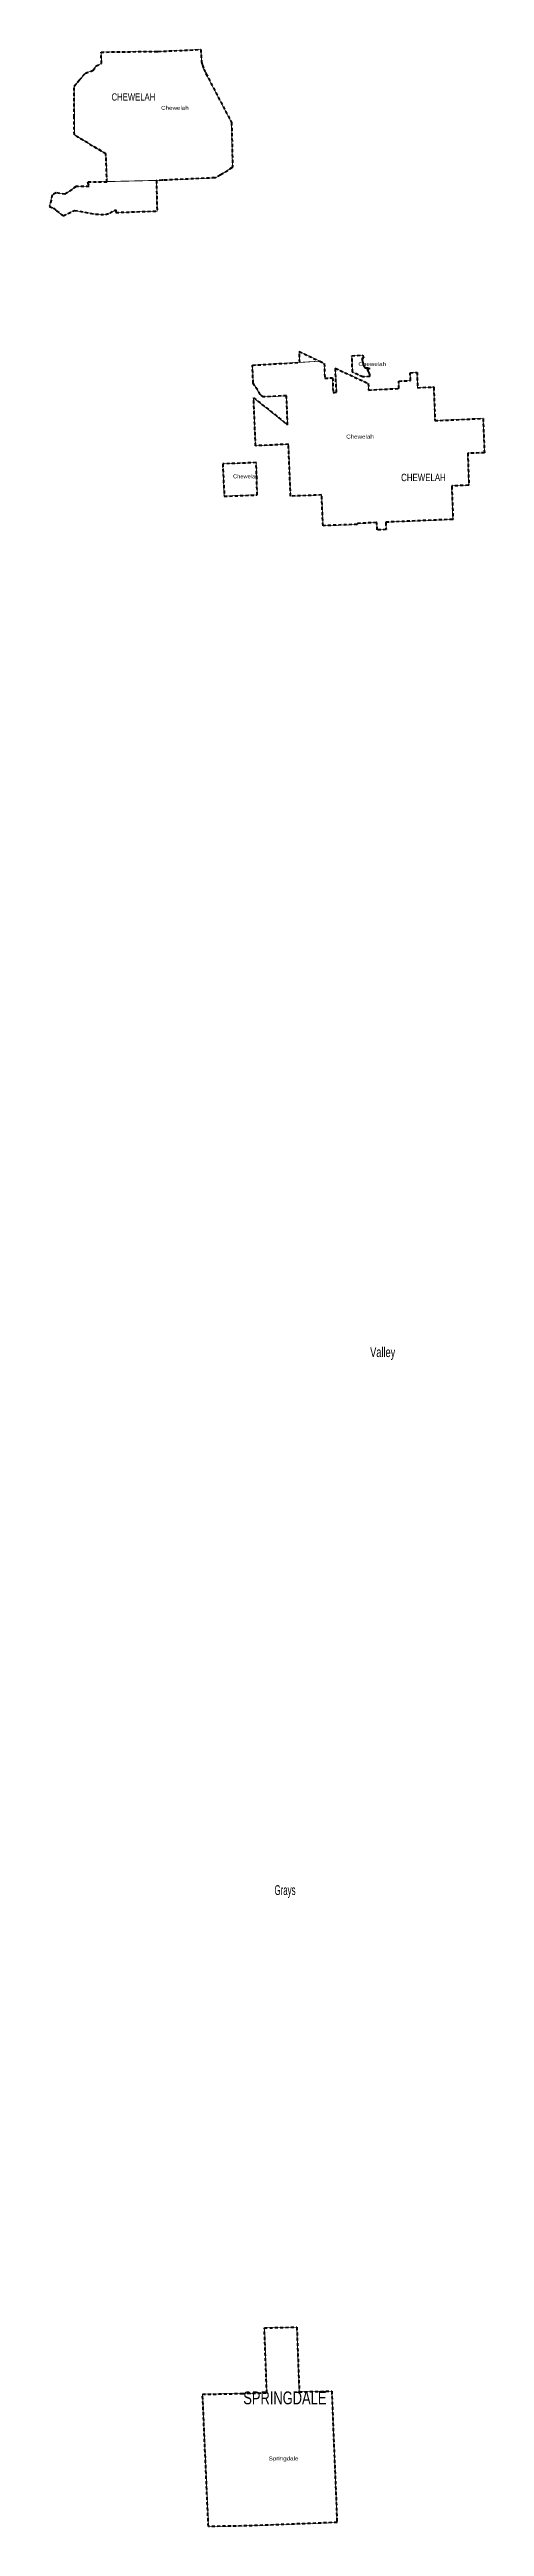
# Model space of a CAD drawing. Header units: feet. Extents: x -903180 to 1023491, y -707744 to 564635.
# Drawn here: x 792655 to 810347, y 215784 to 316645 of the extents above; entities that cross this region are included whole.
import ezdxf

# ---------------------------------------------------------------- set-up
doc = ezdxf.new("R2010")
doc.units = ezdxf.units.FT
doc.header["$LTSCALE"] = 80
doc.linetypes.add('SHORT_DASHED', pattern=[2.7, 1.5, -1.2])
doc.layers.add('13', color=7, linetype='SHORT_DASHED', lineweight=40)
doc.layers.add('58', color=7, linetype='Continuous', lineweight=13)
for name, color, linetype in [('14', 7, 'Continuous'), ('16', 7, 'Continuous'), ('36', 7, 'Continuous')]:
    doc.layers.add(name, color=color, linetype=linetype)

msp = doc.modelspace()

# ---------------------------------------------------------------- texts
at = {"layer": '14'}
for s, height, width, p in [('CHEWELAH', 292.8, 0.8, (795177.9, 314567.12)), ('CHEWELAH', 300, 0.8, (806956.38, 299069.54)), ('SPRINGDALE', 523.3, 0.75, (800535.29, 220757.07))]:
    msp.add_text(s, height=height, dxfattribs=dict(at, width=width)).set_placement(p)
at = {"layer": '16'}
for s, width, p in [('Valley', 0.7, (805698.97, 263402.59)), ('Grays', 0.6, (801806.21, 241495.85))]:
    msp.add_text(s, height=400, dxfattribs=dict(at, width=width)).set_placement(p)
at = {"layer": '36'}
for s, width, p in [('Chewelah', 1.2, (797193.29, 314190.07)), ('Chewelah', 1.2, (805220.55, 303760.4)), ('Chewelah', 1.2, (804723.07, 300804.66)), ('Chewelah', 1.1, (800120.52, 299186.6)), ('Springdale', 1.2, (801569.65, 218473.11))]:
    msp.add_text(s, height=157.5, dxfattribs=dict(at, width=width)).set_placement(p)

# ---------------------------------------------------------------- linework, layer by layer
at = {"layer": '13'}
for p, q in [((794987.99, 311249.16), (794947.99, 312394.97)), ((794987.99, 311249.16), (794198.11, 311237.74)), ((797000.64, 311315.78), (797027.24, 310069.61))]:
    msp.add_line(p, q, dxfattribs=at)
for points in [[(794947.99, 312394.97), (793662.47, 313167.39), (793656.78, 313891.36), (793652.37, 315154.36), (793870.84, 315405.67), (794112.27, 315683.41), (794430.82, 315799.35), (794549.01, 315981.34), (794765.66, 316073.31)], [(794765.66, 316073.31), (794748.49, 316541.48), (797047.75, 316569.56), (797071.42, 316570.19), (798809.91, 316645.08), (798830.76, 316191.22), (798831.53, 316174.4), (798837.22, 316151.22), (798873.22, 316004.6), (798931.1, 315843.79), (798998.57, 315704.21), (799011.04, 315679.65), (799019.08, 315664.21), (800058.47, 313669.94), (800102.17, 311869.64), (800102.65, 311849.9), (800082.25, 311836.79), (799639.89, 311552.64), (799621.88, 311541.07), (799599.89, 311529.22), (799418.97, 311431.77), (799399.21, 311421.13), (799378.97, 311420.21), (797277.51, 311324.99), (797257.51, 311324.08), (797237.51, 311322.25), (797000.64, 311315.78)], [(794198.11, 311237.74), (794258.99, 311070.47), (793730.99, 311070.47), (793375.83, 310812.43), (793282.3, 310758.43), (792921.85, 310809.09), (792763.36, 310717.59), (792655.16, 310248.92), (792813.87, 310188), (792941.21, 310076.82), (793213.06, 309870.45), (793668.08, 310096.36), (794519.65, 309944.54), (794935.78, 309923.9), (795114.51, 309987.7), (795345.81, 310121.34), (795346.69, 310009.69), (797027.24, 310069.61)]]:
    msp.add_lwpolyline(points, dxfattribs=at)
for points in [[(803780.47, 297255.89), (803723.25, 298508.35), (802460.51, 298459.3), (802374.01, 300572.09), (801036.46, 300508.24), (800956.36, 302466.53), (802341.64, 301362.87), (802293.03, 302550.13), (801349.28, 302496.56), (801228.15, 302604.03), (800936.13, 303062.94), (800908.78, 303793.68), (802834.86, 303902.79), (802815.85, 304352.16), (803648.2, 303949.17), (803832, 303864.64), (803850.91, 303258.36), (804170.41, 303279.31), (804189.12, 302679.25), (804248.99, 302683.18), (804328.15, 302686.44), (804297.76, 303321.7), (804280.75, 303668.36), (805621.65, 303045.86), (805632.71, 302773.94), (806283.54, 302816.63), (806871.17, 302842.34), (806862, 303142.86), (807336.57, 303163.84), (807326.92, 303480.4), (807606.44, 303500.37), (807625.51, 302875.36), (808253.98, 302902.86), (808285.63, 302904.24), (808286.38, 302883.73), (808335.97, 301534.94), (810293.47, 301620.17), (810346.65, 300221.7), (809666.77, 300205.44), (809715.55, 298922.63), (809716.31, 298902.85), (809691.33, 298901.75), (809037.22, 298872.82), (809016.97, 298871.92), (809017.98, 298845.23), (809067.85, 297533.77), (809068.6, 297514.04), (809042.29, 297512.92), (806348.63, 297399.1), (806334.39, 297398.49), (806335, 297378.25), (806343.47, 297097.74), (805982, 297083.01), (805972.48, 297362.15), (805971.77, 297383.18), (805951.8, 297382.33), (805170.14, 297349.3), (805172.13, 297309.96)], [(805403.09, 303312.69), (804979, 303509.58), (804957.76, 304172.37), (805401.34, 304204.97), (805433.45, 304066.95), (805358.58, 304061.44), (805386.09, 303957.51), (805419.17, 303836.14), (805463.76, 303713.48), (805478.57, 303677.93), (805654.34, 303688.59), (805659.11, 303628.77), (805576.21, 303623.74), (805604.59, 303560.19), (805641.9, 303474.53), (805652.42, 303449.17), (805653.86, 303443.43), (805665.82, 303407.54), (805677.3, 303355.86), (805679.88, 303329.48)], [(801059.77, 299822.75), (799698.39, 299770.92), (799763.68, 298455), (801105.45, 298507.96)], [(798879.45, 221164.44), (800482.52, 221200.13), (801493.91, 221226.55), (801393.92, 223868.61), (802713.6, 223901.86), (802813.51, 221261.87), (804133.14, 221296.78), (804350.73, 215946.69), (800675.49, 215806.24), (799115.74, 215783.9)]]:
    msp.add_lwpolyline(points, close=True, dxfattribs=at)
at = {"layer": '58'}
for points in [[(794983.32, 311265.06), (794994.88, 311256.38), (794947.99, 312394.97), (793662.47, 313167.39), (793652.37, 315154.36), (794112.27, 315683.41), (794430.82, 315799.35), (794549.01, 315981.34), (794762.59, 316082.16), (794748.49, 316541.48), (797047.75, 316569.56), (797071.42, 316570.19), (798809.91, 316645.08), (798830.76, 316191.22), (798831.53, 316174.4), (798837.22, 316151.22), (798873.22, 316004.6), (798931.1, 315843.79), (798998.57, 315704.21), (799011.04, 315679.65), (799019.08, 315664.21), (800058.47, 313669.94), (800102.17, 311869.64), (800102.65, 311849.9), (800082.25, 311836.79), (799639.89, 311552.64), (799621.88, 311541.07), (799599.89, 311529.22), (799418.97, 311431.77), (799399.21, 311421.13), (799378.97, 311420.21), (797277.51, 311324.99), (797257.51, 311324.08), (797237.51, 311322.25)], [(794250.87, 311077.61), (793730.99, 311070.47), (793375.83, 310812.43), (793282.3, 310758.43), (792921.85, 310809.09), (792763.36, 310717.59), (792655.16, 310248.92), (792813.87, 310188), (792941.21, 310076.82), (793213.06, 309870.45), (793668.08, 310096.36), (794519.65, 309944.54), (794935.78, 309923.9), (795114.51, 309987.7), (795345.81, 310121.34), (795346.69, 310009.69), (797027.24, 310069.61), (797000.64, 311315.78), (794198.11, 311237.74)], [(803780.47, 297255.89), (803723.25, 298508.35), (802460.51, 298459.3), (802374.01, 300572.09), (801036.46, 300508.24), (800956.36, 302466.53), (802341.64, 301362.87), (802293.03, 302550.13), (801349.28, 302496.56), (801228.15, 302604.03), (800936.13, 303062.94), (800908.78, 303793.68), (803648.2, 303949.17), (803832, 303864.64), (803850.91, 303258.36), (804170.41, 303279.31), (804189.12, 302679.25), (804248.99, 302683.18), (804328.15, 302686.44), (804297.76, 303321.7), (804280.75, 303668.36), (805621.65, 303045.86), (805632.71, 302773.94), (806283.54, 302816.63), (806871.17, 302842.34), (806862, 303142.86), (807336.57, 303163.84), (807326.92, 303480.4), (807606.44, 303500.37), (807625.51, 302875.36), (808253.98, 302902.86), (808285.63, 302904.24), (808286.38, 302883.73), (808335.97, 301534.94), (810293.47, 301620.17), (810346.65, 300221.7), (809666.77, 300205.44), (809715.55, 298922.63), (809716.31, 298902.85), (809691.33, 298901.75), (809037.22, 298872.82), (809016.97, 298871.92), (809017.98, 298845.23), (809067.85, 297533.77), (809068.6, 297514.04), (809042.29, 297512.92), (806348.63, 297399.1), (806334.39, 297398.49), (806335, 297378.25), (806343.47, 297097.74), (805982, 297083.01), (805972.48, 297362.15), (805971.77, 297383.18), (805951.8, 297382.33), (805170.14, 297349.3), (805172.13, 297309.96)], [(803648.2, 303949.17), (802834.86, 303902.79), (802815.85, 304352.16)], [(805403.09, 303312.69), (804979, 303509.58), (804957.76, 304172.37), (805401.34, 304204.97), (805433.45, 304066.95), (805358.58, 304061.44), (805386.09, 303957.51), (805419.17, 303836.14), (805463.76, 303713.48), (805478.57, 303677.93), (805654.34, 303688.59), (805659.11, 303628.77), (805576.21, 303623.74), (805604.59, 303560.19), (805641.9, 303474.53), (805652.42, 303449.17), (805653.86, 303443.43), (805665.82, 303407.54), (805677.3, 303355.86), (805679.88, 303329.48)], [(799698.39, 299770.92), (801059.77, 299822.75), (801105.45, 298507.96), (799763.68, 298455)], [(798879.45, 221164.44), (800482.52, 221200.13), (801493.91, 221226.55), (801393.92, 223868.61), (802713.6, 223901.86), (802813.51, 221261.87), (804133.14, 221296.78), (804350.73, 215946.69), (800675.49, 215806.24), (799115.74, 215783.9)]]:
    msp.add_lwpolyline(points, close=True, dxfattribs=at)

msp.set_redraw_order([(e.dxf.handle, doc.entitydb.next_handle()) for e in msp.query("TEXT MTEXT ATTDEF DIMENSION ARC_DIMENSION")])  # texts and dimensions are drawn at this point

doc.saveas('drawing.dxf')
